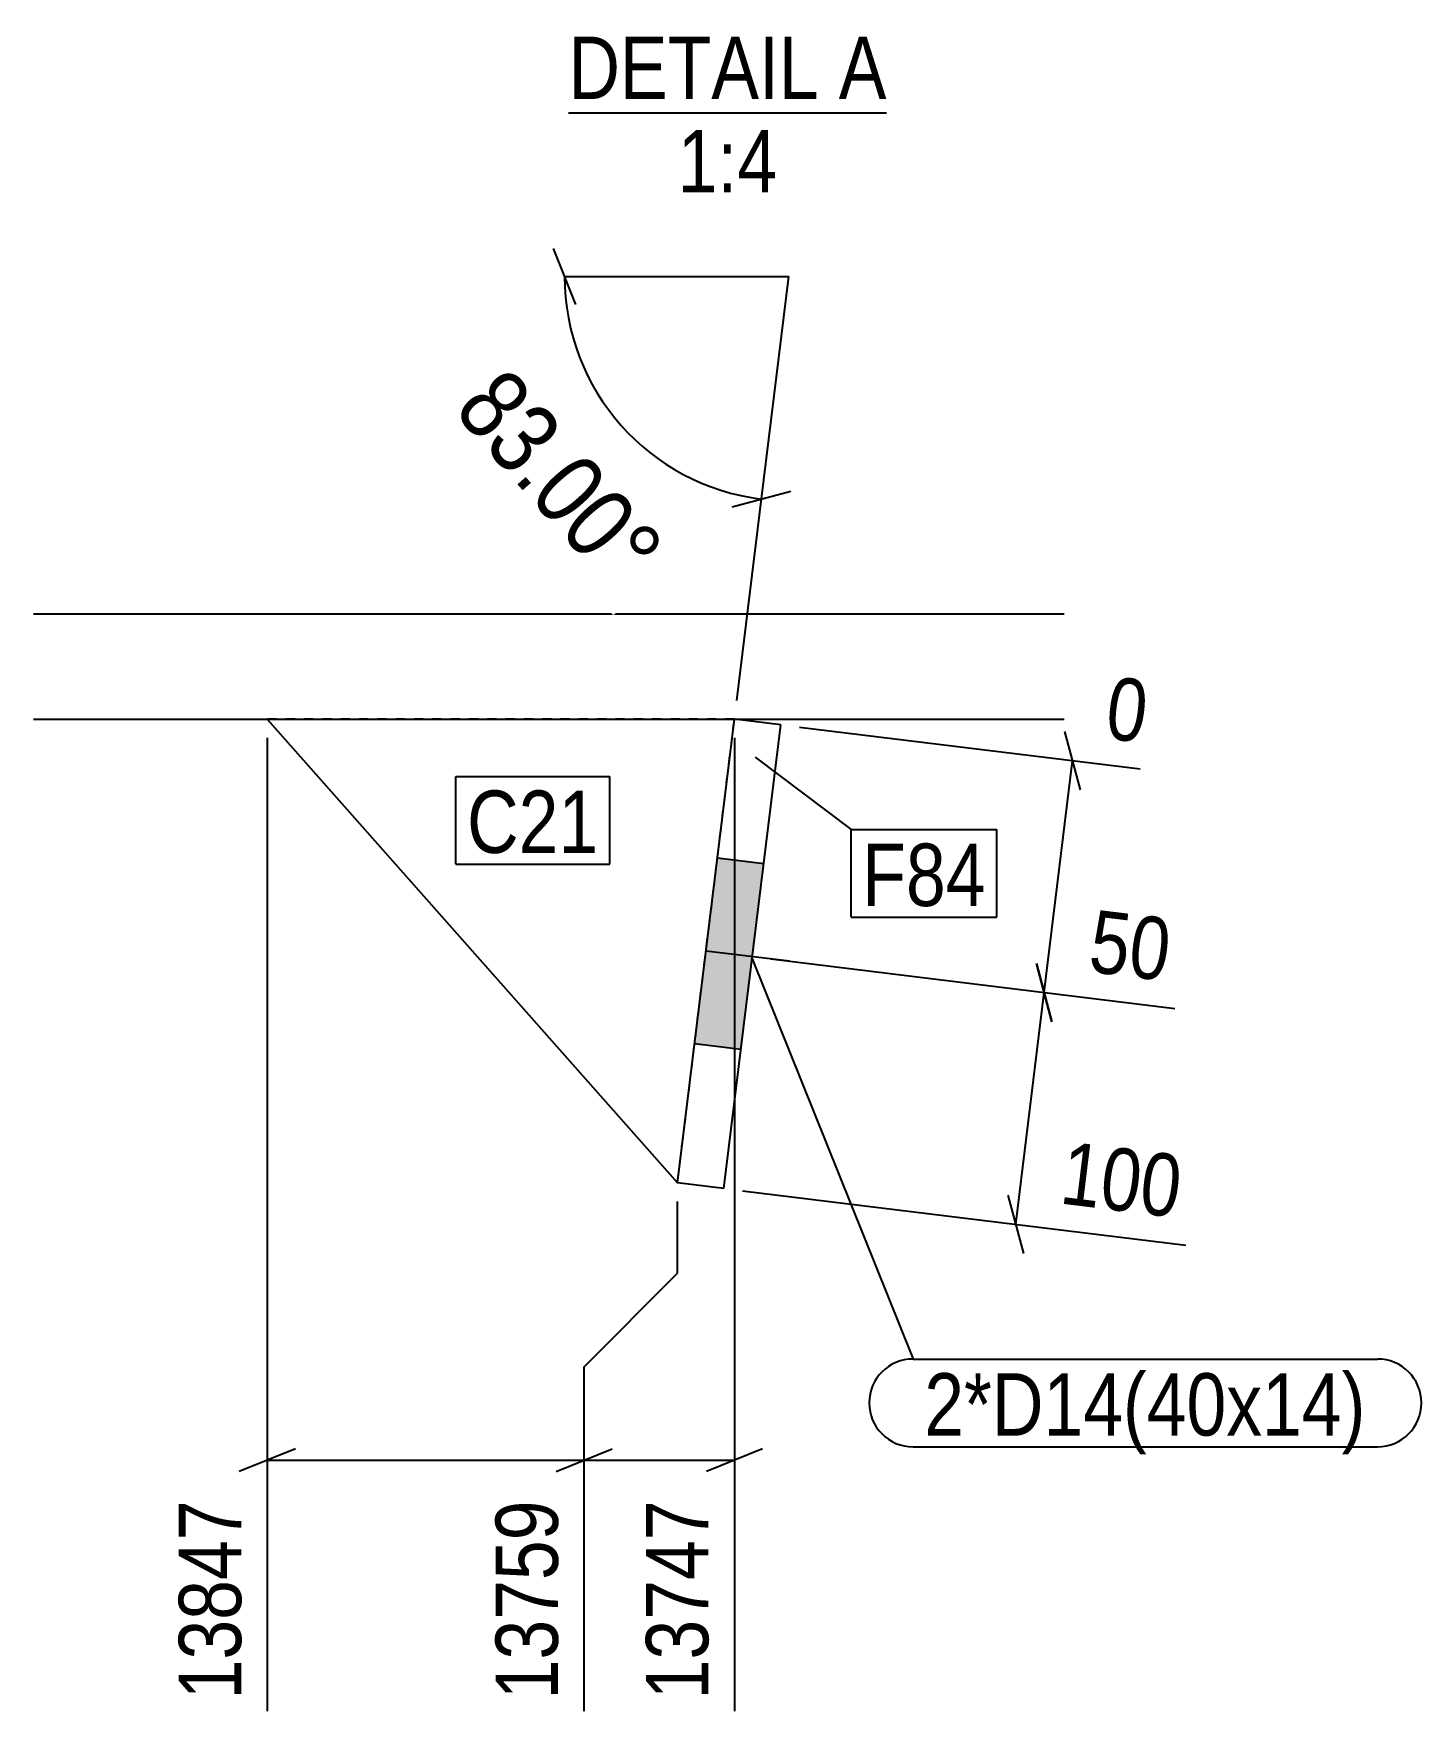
# Model space of a CAD drawing. Header units: millimetres. Extents: x 23 to 84434, y 8 to 4893.
# Drawn here: x 84136.7 to 84433.8, y 9.3 to 368.8 of the extents above; entities that cross this region are included whole.
import ezdxf

# ---------------------------------------------------------------- set-up
doc = ezdxf.new("R2010")
doc.units = ezdxf.units.MM
doc.linetypes.add('DXK_LINE_DOT2', pattern=[3.9198, 1.9599, -1.9599])
for name, color, linetype in [('MÅLSÆTNING', 7, 'Continuous'), ('STÅL', 7, 'Continuous'), ('TEKST', 7, 'Continuous')]:
    doc.layers.add(name, color=color, linetype=linetype)
doc.styles.add('Arial Narrow', font='ARIALN.TTF', dxfattribs={"height": 0.2})

msp = doc.modelspace()

# ---------------------------------------------------------------- hatches: boundary and pattern name
at = {"layer": 'STÅL', "linetype": 'Continuous'}
msp.add_hatch(color=96, dxfattribs=at).paths.add_polyline_path([(84288.16, 151.28), (84293.04, 190.99), (84283.11, 192.2), (84278.24, 152.5)])
msp.add_hatch(color=96, dxfattribs=at).paths.add_polyline_path([(84288.16, 151.28), (84293.04, 190.99), (84283.11, 192.2), (84278.24, 152.5)])

# ---------------------------------------------------------------- linework, layer by layer
at = {"layer": 'MÅLSÆTNING', "color": 7, "linetype": 'Continuous'}
for p, q in [((84252.8, 310.77), (84248, 322.77)), ((84250.4, 316.77), (84298.4, 316.77)), ((84292.55, 269.13), (84298.4, 316.77)), ((84286.31, 267.48), (84298.8, 270.78)), ((84287.25, 225.97), (84292.55, 269.13)), ((84300.67, 220.29), (84373.58, 211.33)), ((84360.81, 206.86), (84357.5, 219.35)), ((84186.77, 218), (84186.77, 9.6)), ((84286.77, 218), (84286.77, 9.6)), ((84294.57, 170.65), (84381.01, 160.03)), ((84354.71, 157.22), (84351.41, 169.71)), ((84351.41, 169.71), (84354.71, 157.22)), ((84346.97, 113.83), (84353.06, 163.47)), ((84274.58, 103.36), (84274.58, 118.74)), ((84274.58, 103.36), (84274.58, 118.74)), ((84288.48, 121.01), (84383.38, 109.36)), ((84345.31, 120.08), (84348.62, 107.58)), ((84254.58, 83.36), (84274.58, 103.36)), ((84254.58, 83.36), (84274.58, 103.36)), ((84254.58, 9.6), (84254.58, 83.36)), ((84254.58, 9.6), (84254.58, 83.36)), ((84192.77, 65.76), (84180.77, 60.96)), ((84248.58, 60.96), (84260.58, 65.76)), ((84248.58, 60.96), (84260.58, 65.76)), ((84292.77, 65.76), (84280.77, 60.96)), ((84186.77, 63.36), (84254.58, 63.36)), ((84254.58, 63.36), (84286.77, 63.36))]:
    msp.add_line(p, q, dxfattribs=at)
msp.add_arc((84298.4, 316.77), 48, 180, 263, dxfattribs=at)
at = {"layer": 'STÅL', "color": 2, "linetype": 'Continuous'}
for p, q in [((84357.34, 244.49), (84136.73, 244.49)), ((84136.73, 221.99), (84357.34, 221.99)), ((84186.77, 222), (84274.58, 122.74)), ((84274.58, 122.72), (84286.77, 221.99)), ((84284.51, 121.5), (84296.7, 220.77)), ((84296.7, 220.77), (84286.77, 221.99)), ((84284.51, 121.5), (84274.58, 122.72))]:
    msp.add_line(p, q, dxfattribs=at)
at = {"layer": 'STÅL', "color": 7, "linetype": 'DXK_LINE_DOT2'}
for p, q in [((84286.77, 222), (84186.77, 222)), ((84274.58, 122.74), (84286.77, 222))]:
    msp.add_line(p, q, dxfattribs=at)
at = {"layer": 'STÅL', "color": 96, "linetype": 'Continuous'}
for p, q in [((84293.04, 190.99), (84283.11, 192.2)), ((84293.04, 190.99), (84283.11, 192.2)), ((84298.54, 170.16), (84280.68, 172.35)), ((84298.54, 170.16), (84280.68, 172.35)), ((84288.16, 151.28), (84278.24, 152.5)), ((84288.16, 151.28), (84278.24, 152.5))]:
    msp.add_line(p, q, dxfattribs=at)
at = {"layer": 'TEKST', "color": 246, "linetype": 'Continuous'}
msp.add_line((84251.21, 351.77), (84319.32, 351.77), dxfattribs=at)
at = {"layer": 'TEKST', "color": 7, "linetype": 'Continuous'}
for p, q in [((84291.2, 213.88), (84311.73, 198.39)), ((84227.12, 209.75), (84260.06, 209.75)), ((84227.12, 190.95), (84227.12, 209.75)), ((84260.06, 190.95), (84260.06, 209.75)), ((84311.73, 198.39), (84342.96, 198.39)), ((84311.73, 179.59), (84311.73, 198.39)), ((84342.96, 179.59), (84342.96, 198.39)), ((84227.12, 190.95), (84260.06, 190.95)), ((84311.73, 179.59), (84342.96, 179.59)), ((84290.54, 170.65), (84325, 85.01)), ((84325, 85.01), (84424.42, 85.01)), ((84325, 66.21), (84424.42, 66.21))]:
    msp.add_line(p, q, dxfattribs=at)
for centre, start, end in [((84325, 75.61), 90, 270), ((84424.42, 75.61), 270, 90)]:
    msp.add_arc(centre, 9.4, start, end, dxfattribs=at)

# ---------------------------------------------------------------- wipeouts: each hides what was drawn before it
at = {"color": 0, "linetype": 'Continuous'}
for points, layer in [([(84183.97, 57.61), (84164.37, 57.61), (84164.37, 9.35), (84183.97, 9.35)], 'MÅLSÆTNING'), ([(84251.78, 57.61), (84232.18, 57.61), (84232.18, 9.35), (84251.78, 9.35)], 'MÅLSÆTNING'), ([(84283.97, 57.61), (84264.37, 57.61), (84264.37, 9.35), (84283.97, 9.35)], 'MÅLSÆTNING'), ([(84304.9, 354.77), (84304.9, 368.77), (84251.21, 368.77), (84251.21, 354.77)], 'TEKST'), ([(84319.32, 354.77), (84319.32, 368.77), (84309.1, 368.77), (84309.1, 354.77)], 'TEKST'), ([(84295.93, 334.77), (84295.93, 348.77), (84274.6, 348.77), (84274.6, 334.77)], 'TEKST')]:
    msp.add_wipeout(points, dxfattribs=at).dxf.layer = layer
at = {"color": 0}
for points in [[(84340.56, 181.99), (84340.56, 195.99), (84314.13, 195.99), (84314.13, 181.99)], [(84422.02, 68.61), (84422.02, 82.61), (84327.4, 82.61), (84327.4, 68.61)]]:
    msp.add_wipeout(points, dxfattribs=at).dxf.layer = 'TEKST'

# ---------------------------------------------------------------- next in the draw order: texts
at = {"layer": 'MÅLSÆTNING', "color": 3, "linetype": 'Continuous', "style": 'Arial Narrow'}
for s, p in [('13847', (84181.17, 12.15)), ('13759', (84248.98, 12.15)), ('13747', (84281.17, 12.15))]:
    msp.add_text(s, height=13.362, rotation=90.0002, dxfattribs=at).set_placement(p)
at = {"layer": 'TEKST', "color": 3, "linetype": 'Continuous', "style": 'Arial Narrow'}
for s, height, p in [('DETAIL', 13.362, (84251.21, 354.77)), ('A', 13.36, (84309.1, 354.77)), ('1:4', 13.362, (84274.6, 334.77))]:
    msp.add_text(s, height=height, dxfattribs=at).set_placement(p)

# ---------------------------------------------------------------- next in the draw order: wipeouts: each hides what was drawn before it
at = {"color": 0}
for points, layer in [([(84260.82, 244.25), (84277.6, 259.09), (84238.62, 303.15), (84221.84, 288.3)], 'MÅLSÆTNING'), ([(84257.66, 193.35), (84257.66, 207.35), (84229.52, 207.35), (84229.52, 193.35)], 'TEKST'), ([(84340.56, 181.99), (84340.56, 195.99), (84314.13, 195.99), (84314.13, 181.99)], 'TEKST'), ([(84422.02, 68.61), (84422.02, 82.61), (84327.4, 82.61), (84327.4, 68.61)], 'TEKST')]:
    msp.add_wipeout(points, dxfattribs=at).dxf.layer = layer
at = {"color": 0, "linetype": 'Continuous'}
for points in [[(84376.7, 213.77), (84379.09, 233.22), (84365.06, 234.95), (84362.67, 215.49)], [(84381.6, 162.78), (84383.99, 182.24), (84361.5, 185), (84359.11, 165.54)], [(84383.97, 112.11), (84386.36, 131.56), (84355.4, 135.36), (84353.01, 115.91)]]:
    msp.add_wipeout(points, dxfattribs=at).dxf.layer = 'MÅLSÆTNING'

# ---------------------------------------------------------------- next in the draw order: linework, layer by layer
at = {"layer": 'MÅLSÆTNING', "color": 7, "linetype": 'Continuous'}
for p, q in [((84353.06, 163.47), (84359.15, 213.1)), ((84294.57, 170.65), (84381.01, 160.03))]:
    msp.add_line(p, q, dxfattribs=at)

# ---------------------------------------------------------------- next in the draw order: texts
at = {"layer": 'MÅLSÆTNING', "color": 3, "style": 'Arial Narrow'}
msp.add_text('83.00°', height=15.271, rotation=-48.5009, dxfattribs=at).set_placement((84226.36, 288.03))
at = {"layer": 'MÅLSÆTNING', "color": 3, "linetype": 'Continuous', "style": 'Arial Narrow'}
for s, height, p in [('0', 13.36, (84365.79, 217.93)), ('50', 13.362, (84362.23, 167.98)), ('100', 13.362, (84356.13, 118.35))]:
    msp.add_text(s, height=height, rotation=-7.0015, dxfattribs=at).set_placement(p)
at = {"layer": 'TEKST', "color": 3, "style": 'Arial Narrow'}
for s, p in [('F84', (84314.13, 181.99)), ('2*D14(40x14)', (84327.4, 68.61))]:
    msp.add_text(s, height=13.362, dxfattribs=at).set_placement(p)

# ---------------------------------------------------------------- next in the draw order: wipeouts: each hides what was drawn before it
at = {"color": 0}
msp.add_wipeout([(84257.66, 193.35), (84257.66, 207.35), (84229.52, 207.35), (84229.52, 193.35)], dxfattribs=at).dxf.layer = 'TEKST'

# ---------------------------------------------------------------- next in the draw order: texts
at = {"layer": 'TEKST', "color": 3, "style": 'Arial Narrow'}
msp.add_text('C21', height=13.362, dxfattribs=at).set_placement((84229.52, 193.35))

doc.saveas('drawing.dxf')
